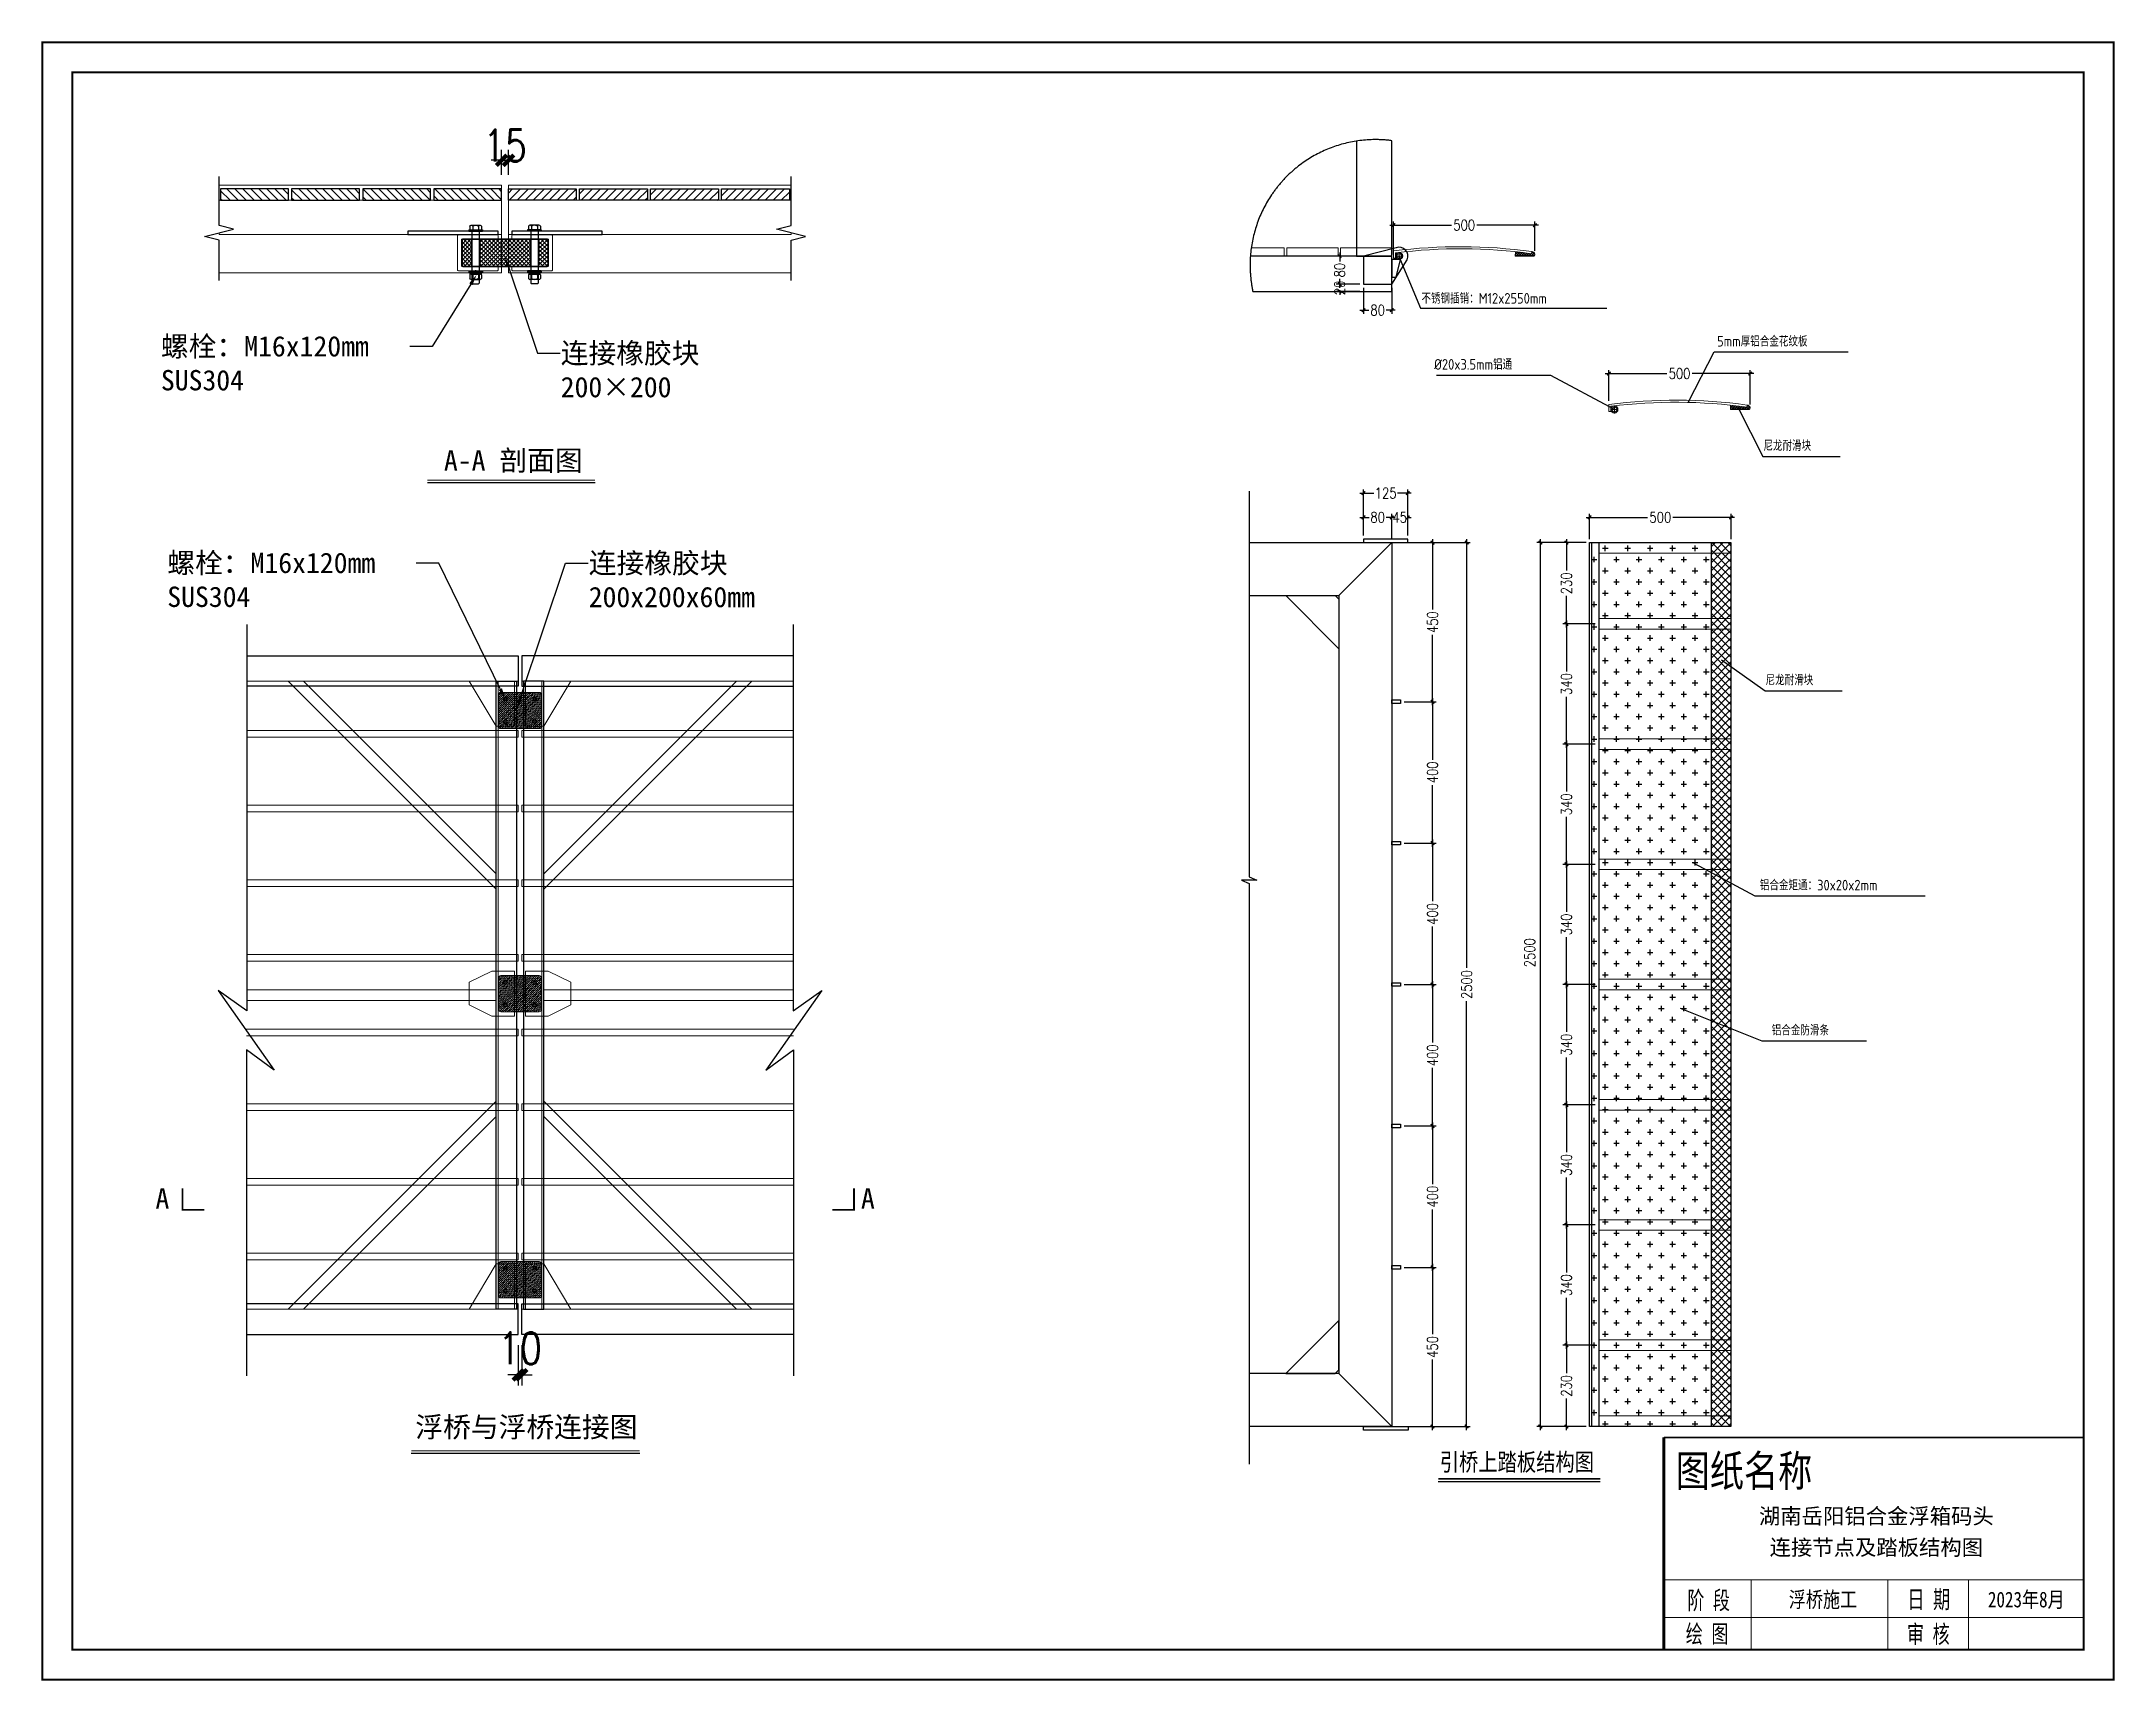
# Model space of a CAD drawing. Extents: x 8238 to 123366, y -35216 to 128109.
# Drawn here: x 18113 to 23977, y -1807 to 2829 of the extents above; entities that cross this region are included whole.
import ezdxf
from ezdxf import colors
from ezdxf.entities.mleader import LeaderData, LeaderLine
from ezdxf.enums import TextEntityAlignment as Align
from ezdxf.math import Vec2, Vec3

# ---------------------------------------------------------------- set-up
doc = ezdxf.new("R2010")
doc.units = 0
doc.header["$LTSCALE"] = 1000
doc.header["$MEASUREMENT"] = 0
for name, pattern in [('CENTER', [2, 1.25, -0.25, 0.25, -0.25]), ('DASH', [0.35, 0.25, -0.1]), ('DASHED', [0.75, 0.5, -0.25]), ('HIDDEN', [0.375, 0.25, -0.125]), ('PHANTOM2', [1.25, 0.625, -0.125, 0.125, -0.125, 0.125, -0.125])]:
    doc.linetypes.add(name, pattern=pattern)
doc.layers.add('1', color=7, linetype='Continuous', true_color=0xffffff)
for name, color, linetype in [('100x100铝方通', 3, 'Continuous'), ('hjh文字', 7, 'Continuous'), ('hjh螺丝', 7, 'Continuous'), ('hjh连接橡胶块', 150, 'Continuous'), ('HR-Aluminous', 4, 'Continuous'), ('HR-Break', 1, 'PHANTOM2'), ('HR-dimension', 9, 'Continuous'), ('HR-hatch', 8, 'Continuous'), ('HR-Index symbol', 35, 'Continuous'), ('HR-Zhuliang', 3, 'Continuous'), ('SGIDI_TK_TEXT', 3, 'Continuous'), ('标注', 9, 'Continuous'), ('连接端梁', 130, 'Continuous'), ('铝条', 31, 'Continuous'), ('铝通', 4, 'Continuous'), ('铺板', 42, 'Continuous')]:
    doc.layers.add(name, color=color, linetype=linetype)
for name, color, linetype, lineweight in [('YLW-Background', 45, 'Continuous', 5), ('加强板', 140, 'Continuous', 18), ('图框', 7, 'Continuous', 13), ('橡胶块', 30, 'Continuous', 9), ('虚线', 8, 'Continuous', 0), ('铝型材', 7, 'Continuous', 13), ('铝斜撑', 241, 'Continuous', 9), ('铝龙骨', 7, 'Continuous', 9)]:
    doc.layers.add(name, color=color, linetype=linetype, lineweight=lineweight)
doc.styles.add('Arial', font='')
doc.styles.add('HZTXT', font='txtw.shx', dxfattribs={"width": 0.8, "bigfont": 'hztxtw.shx'})
doc.styles.add('SGIDI-0', font='simhei.ttf', dxfattribs={"width": 0.8})
doc.styles.get("Standard").update_dxf_attribs({"font": 'gbenor.shx', "bigfont": 'gbcbig.shx'})
doc.styles.add('仿宋', font='simfang.ttf', dxfattribs={"width": 0.7})
doc.styles.add('工程字体', font='', dxfattribs={"width": 0.8})
doc.styles.get('Arial').set_extended_font_data('STXihei')
doc.styles.get('工程字体').set_extended_font_data('SimSun')
doc.dimstyles.new('DIM-30', dxfattribs={"dimscale": 30, "dimtxt": 3, "dimasz": 1, "dimexe": 1, "dimexo": 1, "dimgap": 1, "dimtad": 1, "dimdec": 1, "dimdsep": 46, "dimtxsty": 'HZTXT', "dimblk": 'ARCHTICK', "dimcen": 0, "dimdle": 1, "dimclrd": 8, "dimclre": 8, "dimclrt": 2, "dimadec": 1, "dimazin": 0, "dimtfac": 1, "dimtdec": 1, "dimtix": 1, "dimtmove": 2, "dimatfit": 3, "dimldrblk": 'ARCHTICK', "dimfxl": 15, "dimtolj": 1, "dimtzin": 0, "dimarcsym": 1})
doc.dimstyles.new('HR-A3-DIM-10', dxfattribs={"dimscale": 10, "dimtxt": 3, "dimasz": 1, "dimexe": 1, "dimexo": 1, "dimgap": 0.5, "dimtad": 0, "dimdec": 1, "dimrnd": 0.0005, "dimzin": 9, "dimdsep": 46, "dimtxsty": 'HZTXT', "dimblk": 'ARCHTICK', "dimcen": 0, "dimdle": 1, "dimclrd": 9, "dimclre": 9, "dimclrt": 2, "dimazin": 2, "dimtfac": 1, "dimtdec": 1, "dimtix": 1, "dimtofl": 0, "dimtmove": 2, "dimatfit": 3, "dimldrblk": 'ARCHTICK', "dimfxl": 1, "dimarcsym": 2})
doc.dimstyles.new('HR-BI-DIM5', dxfattribs={"dimscale": 6, "dimtxt": 5, "dimasz": 1, "dimexe": 1, "dimexo": 1.5, "dimgap": 2, "dimtad": 1, "dimdec": 1, "dimdsep": 46, "dimtxsty": 'HZTXT', "dimcen": 0, "dimdle": 1, "dimclrd": 256, "dimclre": 256, "dimclrt": 2, "dimadec": 1, "dimazin": 0, "dimtfac": 1, "dimtdec": 1, "dimtix": 1, "dimtmove": 2, "dimatfit": 3, "dimfxl": 1, "dimtfill": 1, "dimtolj": 1, "dimtzin": 0, "dimarcsym": 1})
pattern_1 = [(135, (-150147.14, -546133.318), (-17.6776695, -17.6776695), [])]

msp = doc.modelspace()

# ---------------------------------------------------------------- texts
at = {"style": 'Arial'}
for p in [(18435.07, -443.81), (20430.66, -443.81)]:
    msp.add_text('A', height=57.6, dxfattribs=at).set_placement(p, align=Align.MIDDLE_LEFT)
at = {"char_height": 57.6, "attachment_point": 5, "line_spacing_factor": 2, "style": 'Arial'}
for s, insert in [('A-A {\\fSimSun|b0|i0|c134|p2;剖面图}', (19447.28, 1640.35, 0)), ('浮桥与浮桥连接图', (19484.3, -1093.65, 0))]:
    msp.add_mtext(s, dxfattribs=dict(at, insert=insert))
at = {"layer": 'hjh文字'}
for s, p in [('不锈钢插销：M12x2550mm', (22016, 2087.02)), ('5mm厚铝合金花纹板', (22852.45, 1965.66)), ('%%C20x3.5mm铝通', (22051.92, 1900.28, 0)), ('尼龙耐滑块', (22983.44, 1670.53)), ('尼龙耐滑块', (22989.47, 1007.63)), ('铝合金矩通：30x20x2mm', (22973.35, 427.4)), ('铝合金防滑条', (23007, 17.07))]:
    msp.add_text(s, height=30, dxfattribs=at).set_placement(p)
at = {"layer": 'SGIDI_TK_TEXT', "color": 0, "style": '工程字体', "width": 0.8}
msp.add_text('图纸名称', height=88.542, dxfattribs=at).set_placement((22928.38, -1214.18), align=Align.MIDDLE_CENTER)
at = {"layer": 'SGIDI_TK_TEXT', "color": 7, "style": '仿宋', "width": 0.7}
for s, p in [('阶 段', (22828.28, -1580.31)), ('日 期', (23450.95, -1577.83)), ('绘 图', (22824.17, -1675.5)), ('审 核', (23449.81, -1676.05))]:
    msp.add_text(s, height=50.688, dxfattribs=at).set_placement(p, align=Align.MIDDLE_CENTER)
at = {"layer": 'SGIDI_TK_TEXT', "color": 7, "style": 'SGIDI-0'}
for tag, p in [('湖南岳阳铝合金浮箱码头', (23302.87, -1342.27)), ('连接节点及踏板结构图', (23302.87, -1430.76))]:
    msp.add_attdef(tag, text='', height=44.27, dxfattribs=at).set_placement(p, align=Align.MIDDLE_CENTER)
at = {"layer": 'SGIDI_TK_TEXT', "color": 7, "style": 'SGIDI-0', "width": 0.8}
for tag, p in [('浮桥施工', (23151.76, -1578.21)), ('2023年8月', (23726.97, -1578.21))]:
    msp.add_attdef(tag, text='建设单位', height=44.271, dxfattribs=at).set_placement(p, align=Align.MIDDLE_CENTER)

# ---------------------------------------------------------------- blocks, each defined once
blk = doc.blocks.new('A$C148601bc')
at = {"layer": 'HR-dimension'}
blk.add_lwpolyline([(-5.8, -50), (6.7, 0), (-18.3, 0), (-18.3, -50)], close=True, dxfattribs=at)
blk = doc.blocks.new('_ArchTick')
at = {"color": 0, "linetype": 'ByBlock', "const_width": 0.4}
blk.add_lwpolyline([(-0.5, -0.5), (0.5, 0.5)], dxfattribs=at)
blk = doc.blocks.new('*D564')
at = {"layer": 'Defpoints', "color": 0, "ltscale": 1.5, "transparency": 16777216}
for p in [(21852.2, 2141.7), (21932.2, 2141.7), (21932.2, 2068.6)]:
    blk.add_point(p, dxfattribs=at)
at = {"layer": 'HR-dimension', "color": 9, "lineweight": -2, "ltscale": 1.5, "transparency": 16777216}
for p, q in [((21852.2, 2131.7), (21852.2, 2058.6)), ((21932.2, 2131.7), (21932.2, 2058.6)), ((21842.2, 2068.6), (21867.7, 2068.6)), ((21942.2, 2068.6), (21916.6, 2068.6))]:
    blk.add_line(p, q, dxfattribs=at)
at = {"layer": 'HR-dimension', "color": 9, "lineweight": -2, "ltscale": 1.5, "transparency": 16777216, "xscale": 10, "yscale": 10, "zscale": 10, "rotation": 180}
blk.add_blockref('_ArchTick', (21852.2, 2068.6), dxfattribs=at)
at = {"layer": 'HR-dimension', "color": 9, "lineweight": -2, "ltscale": 1.5, "transparency": 16777216, "xscale": 10, "yscale": 10, "zscale": 10}
blk.add_blockref('_ArchTick', (21932.2, 2068.6), dxfattribs=at)
at = {"layer": 'HR-dimension', "color": 2, "ltscale": 1.5, "transparency": 16777216, "insert": (21892.2, 2068.6), "char_height": 30, "attachment_point": 5, "style": 'HZTXT'}
blk.add_mtext('80', dxfattribs=at)
blk = doc.blocks.new('*D518')
at = {"layer": 'Defpoints', "color": 0, "ltscale": 1.5, "transparency": 16777216}
for p in [(21784.8, 2141.7), (21852.2, 2141.7), (21852.2, 2121.7)]:
    blk.add_point(p, dxfattribs=at)
at = {"layer": 'HR-dimension', "color": 9, "lineweight": -2, "ltscale": 1.5, "transparency": 16777216}
for p, q in [((21842.2, 2141.7), (21774.8, 2141.7)), ((21842.2, 2121.7), (21774.8, 2121.7)), ((21784.8, 2141.7), (21784.8, 2151.7)), ((21784.8, 2121.7), (21784.8, 2111.7))]:
    blk.add_line(p, q, dxfattribs=at)
at = {"layer": 'HR-dimension', "color": 9, "lineweight": -2, "ltscale": 1.5, "transparency": 16777216, "xscale": 10, "yscale": 10, "zscale": 10}
for p, rotation in [((21784.8, 2141.7), 270), ((21784.8, 2121.7), 90)]:
    blk.add_blockref('_ArchTick', p, dxfattribs=dict(at, rotation=rotation))
at = {"layer": 'HR-dimension', "color": 2, "ltscale": 1.5, "transparency": 16777216, "insert": (21784.8, 2131.7), "char_height": 30, "attachment_point": 5, "rotation": 90, "style": 'HZTXT'}
blk.add_mtext('20', dxfattribs=at)
blk = doc.blocks.new('*D565')
at = {"layer": 'Defpoints', "color": 0, "ltscale": 1.5, "transparency": 16777216}
for p in [(21784.8, 2221.7), (21852.2, 2221.7), (21852.2, 2141.7)]:
    blk.add_point(p, dxfattribs=at)
at = {"layer": 'HR-dimension', "color": 9, "lineweight": -2, "ltscale": 1.5, "transparency": 16777216}
for p, q in [((21784.8, 2231.7), (21784.8, 2206.1)), ((21842.2, 2221.7), (21774.8, 2221.7)), ((21842.2, 2141.7), (21774.8, 2141.7)), ((21784.8, 2131.7), (21784.8, 2157.3))]:
    blk.add_line(p, q, dxfattribs=at)
at = {"layer": 'HR-dimension', "color": 9, "lineweight": -2, "ltscale": 1.5, "transparency": 16777216, "xscale": 10, "yscale": 10, "zscale": 10}
for p, rotation in [((21784.8, 2221.7), 90), ((21784.8, 2141.7), 270)]:
    blk.add_blockref('_ArchTick', p, dxfattribs=dict(at, rotation=rotation))
at = {"layer": 'HR-dimension', "color": 2, "ltscale": 1.5, "transparency": 16777216, "insert": (21784.8, 2181.7), "char_height": 30, "attachment_point": 5, "rotation": 90, "style": 'HZTXT'}
blk.add_mtext('80', dxfattribs=at)
blk = doc.blocks.new('A$C46522D11')
for p, q in [((0, 17.1), (8.2, 25.2)), ((2.9, 12.7), (0.5, 15.1)), ((10.4, 12.2), (1.4, 21.3)), ((2.8, 12.8), (9.5, 19.5)), ((5, 12.2), (55.3, 12.2)), ((9.4, 20.3), (5.3, 24.5)), ((9.6, 19.3), (8.9, 25.2)), ((9.3, 12.2), (17.2, 20.1)), ((9.6, 19.3), (55.3, 24.4)), ((17.5, 12.2), (10.4, 19.4)), ((16.4, 12.2), (25.2, 21)), ((24.6, 12.2), (16.7, 20.1)), ((31.6, 12.2), (23.1, 20.8)), ((23.5, 12.2), (33.2, 21.9)), ((38.7, 12.2), (29.5, 21.5)), ((30.5, 12.2), (41.1, 22.8)), ((45.8, 12.2), (35.8, 22.2)), ((37.6, 12.2), (49.1, 23.7)), ((52.9, 12.2), (42.2, 22.9)), ((44.7, 12.2), (55.3, 22.8)), ((55.3, 16.9), (48.5, 23.6)), ((51.8, 12.2), (55.3, 15.7)), ((55.3, 24), (54.9, 24.4)), ((55.3, 12.2), (55.3, 24.4))]:
    blk.add_line(p, q)
at = {"color": 1, "linetype": 'CENTER', "ltscale": 10.16}
for p, q in [((372.9, 11), (394.9, 11)), ((383.9, 0), (383.9, 22))]:
    blk.add_line(p, q, dxfattribs=at)
blk.add_lwpolyline([(399.9, 5.2), (399.9, 25.2, 0.066496), (8.9, 25.2), (9.6, 19.3, -0.065854), (393.9, 19.9), (393.9, 5.2)], format="xyb", close=True)
for radius in [10, 7]:
    blk.add_circle((383.9, 11), radius)
for centre, radius, start, end in [((5, 17.2), 5, 165.52249, 270), ((8.9, 16.2), 9, 90, 165.52249)]:
    blk.add_arc(centre, radius, start, end)
blk = doc.blocks.new('A$C848c3b45')
at = {"layer": '图框', "lineweight": 0, "xscale": -1, "rotation": 359.6607206610116}
blk.add_blockref('A$C46522D11', (383.8, -13.3), dxfattribs=at)
blk = doc.blocks.new('*D566')
at = {"layer": 'Defpoints', "color": 0, "ltscale": 1.5, "transparency": 16777216}
for p in [(21977.2, 1551.3), (21852.2, 1421.1), (21977.2, 1421.1)]:
    blk.add_point(p, dxfattribs=at)
at = {"layer": 'HR-dimension', "color": 9, "lineweight": -2, "ltscale": 1.5, "transparency": 16777216}
for p, q in [((21842.2, 1551.3), (21881.1, 1551.3)), ((21852.2, 1431.1), (21852.2, 1561.3)), ((21987.2, 1551.3), (21948.3, 1551.3)), ((21977.2, 1431.1), (21977.2, 1561.3))]:
    blk.add_line(p, q, dxfattribs=at)
at = {"layer": 'HR-dimension', "color": 9, "lineweight": -2, "ltscale": 1.5, "transparency": 16777216, "xscale": 10, "yscale": 10, "zscale": 10, "rotation": 180}
blk.add_blockref('_ArchTick', (21852.2, 1551.3), dxfattribs=at)
at = {"layer": 'HR-dimension', "color": 9, "lineweight": -2, "ltscale": 1.5, "transparency": 16777216, "xscale": 10, "yscale": 10, "zscale": 10}
blk.add_blockref('_ArchTick', (21977.2, 1551.3), dxfattribs=at)
at = {"layer": 'HR-dimension', "color": 2, "ltscale": 1.5, "transparency": 16777216, "insert": (21914.7, 1551.3), "char_height": 30, "attachment_point": 5, "style": 'HZTXT'}
blk.add_mtext('125', dxfattribs=at)
blk = doc.blocks.new('*D567')
at = {"layer": 'Defpoints', "color": 0, "ltscale": 1.5, "transparency": 16777216}
for p in [(21932.2, 1482.6), (21852.2, 1421.1), (21932.2, 1411.1)]:
    blk.add_point(p, dxfattribs=at)
at = {"layer": 'HR-dimension', "color": 9, "lineweight": -2, "ltscale": 1.5, "transparency": 16777216}
for p, q in [((21842.2, 1482.6), (21867.8, 1482.6)), ((21852.2, 1431.1), (21852.2, 1492.6)), ((21942.2, 1482.6), (21916.6, 1482.6)), ((21932.2, 1421.1), (21932.2, 1492.6))]:
    blk.add_line(p, q, dxfattribs=at)
at = {"layer": 'HR-dimension', "color": 9, "lineweight": -2, "ltscale": 1.5, "transparency": 16777216, "xscale": 10, "yscale": 10, "zscale": 10, "rotation": 180}
blk.add_blockref('_ArchTick', (21852.2, 1482.6), dxfattribs=at)
at = {"layer": 'HR-dimension', "color": 9, "lineweight": -2, "ltscale": 1.5, "transparency": 16777216, "xscale": 10, "yscale": 10, "zscale": 10}
blk.add_blockref('_ArchTick', (21932.2, 1482.6), dxfattribs=at)
at = {"layer": 'HR-dimension', "color": 2, "ltscale": 1.5, "transparency": 16777216, "insert": (21892.2, 1482.6), "char_height": 30, "attachment_point": 5, "style": 'HZTXT'}
blk.add_mtext('80', dxfattribs=at)
blk = doc.blocks.new('*D568')
at = {"layer": 'Defpoints', "color": 0, "ltscale": 1.5, "transparency": 16777216}
for p in [(21977.2, 1482.6), (21932.2, 1411.1), (21977.2, 1421.1)]:
    blk.add_point(p, dxfattribs=at)
at = {"layer": 'HR-dimension', "color": 9, "lineweight": -2, "ltscale": 1.5, "transparency": 16777216}
for p, q in [((21932.2, 1482.6), (21922.2, 1482.6)), ((21932.2, 1421.1), (21932.2, 1492.6)), ((21977.2, 1431.1), (21977.2, 1492.6)), ((21977.2, 1482.6), (21987.2, 1482.6))]:
    blk.add_line(p, q, dxfattribs=at)
at = {"layer": 'HR-dimension', "color": 9, "lineweight": -2, "ltscale": 1.5, "transparency": 16777216, "xscale": 10, "yscale": 10, "zscale": 10}
blk.add_blockref('_ArchTick', (21932.2, 1482.6), dxfattribs=at)
at = {"layer": 'HR-dimension', "color": 9, "lineweight": -2, "ltscale": 1.5, "transparency": 16777216, "xscale": 10, "yscale": 10, "zscale": 10, "rotation": 180}
blk.add_blockref('_ArchTick', (21977.2, 1482.6), dxfattribs=at)
at = {"layer": 'HR-dimension', "color": 2, "ltscale": 1.5, "transparency": 16777216, "insert": (21954.7, 1482.6), "char_height": 30, "attachment_point": 5, "style": 'HZTXT'}
blk.add_mtext('45', dxfattribs=at)
blk = doc.blocks.new('*D569')
at = {"layer": 'Defpoints', "color": 0, "ltscale": 1.5, "transparency": 16777216}
for p in [(21932.2, 1411.1), (21957.2, 961.1), (22047.5, 961.1)]:
    blk.add_point(p, dxfattribs=at)
at = {"layer": 'HR-dimension', "color": 9, "lineweight": -2, "ltscale": 1.5, "transparency": 16777216}
for p, q in [((21942.2, 1411.1), (22057.5, 1411.1)), ((22047.5, 1421.1), (22047.5, 1222)), ((22047.5, 951.1), (22047.5, 1150.3)), ((21967.2, 961.1), (22057.5, 961.1))]:
    blk.add_line(p, q, dxfattribs=at)
at = {"layer": 'HR-dimension', "color": 9, "lineweight": -2, "ltscale": 1.5, "transparency": 16777216, "xscale": 10, "yscale": 10, "zscale": 10}
for p, rotation in [((22047.5, 1411.1), 90), ((22047.5, 961.1), 270)]:
    blk.add_blockref('_ArchTick', p, dxfattribs=dict(at, rotation=rotation))
at = {"layer": 'HR-dimension', "color": 2, "ltscale": 1.5, "transparency": 16777216, "insert": (22047.5, 1186.1), "char_height": 30, "attachment_point": 5, "rotation": 90, "style": 'HZTXT'}
blk.add_mtext('450', dxfattribs=at)
blk = doc.blocks.new('*D570')
at = {"layer": 'Defpoints', "color": 0, "ltscale": 1.5, "transparency": 16777216}
for p in [(21957.2, 961.1), (21957.2, 561.1), (22047.4, 561.1)]:
    blk.add_point(p, dxfattribs=at)
at = {"layer": 'HR-dimension', "color": 9, "lineweight": -2, "ltscale": 1.5, "transparency": 16777216}
for p, q in [((21967.2, 961.1), (22057.4, 961.1)), ((22047.4, 971.1), (22047.4, 797)), ((22047.4, 551.1), (22047.4, 725.3)), ((21967.2, 561.1), (22057.4, 561.1))]:
    blk.add_line(p, q, dxfattribs=at)
at = {"layer": 'HR-dimension', "color": 9, "lineweight": -2, "ltscale": 1.5, "transparency": 16777216, "xscale": 10, "yscale": 10, "zscale": 10}
for p, rotation in [((22047.4, 961.1), 90), ((22047.4, 561.1), 270)]:
    blk.add_blockref('_ArchTick', p, dxfattribs=dict(at, rotation=rotation))
at = {"layer": 'HR-dimension', "color": 2, "ltscale": 1.5, "transparency": 16777216, "insert": (22047.4, 761.1), "char_height": 30, "attachment_point": 5, "rotation": 90, "style": 'HZTXT'}
blk.add_mtext('400', dxfattribs=at)
blk = doc.blocks.new('*D571')
at = {"layer": 'Defpoints', "color": 0, "ltscale": 1.5, "transparency": 16777216}
for p in [(21957.2, 561.1), (21957.2, 161.1), (22047.4, 161.1)]:
    blk.add_point(p, dxfattribs=at)
at = {"layer": 'HR-dimension', "color": 9, "lineweight": -2, "ltscale": 1.5, "transparency": 16777216}
for p, q in [((21967.2, 561.1), (22057.4, 561.1)), ((22047.4, 571.1), (22047.4, 397)), ((22047.4, 151.1), (22047.4, 325.3)), ((21967.2, 161.1), (22057.4, 161.1))]:
    blk.add_line(p, q, dxfattribs=at)
at = {"layer": 'HR-dimension', "color": 9, "lineweight": -2, "ltscale": 1.5, "transparency": 16777216, "xscale": 10, "yscale": 10, "zscale": 10}
for p, rotation in [((22047.4, 561.1), 90), ((22047.4, 161.1), 270)]:
    blk.add_blockref('_ArchTick', p, dxfattribs=dict(at, rotation=rotation))
at = {"layer": 'HR-dimension', "color": 2, "ltscale": 1.5, "transparency": 16777216, "insert": (22047.4, 361.1), "char_height": 30, "attachment_point": 5, "rotation": 90, "style": 'HZTXT'}
blk.add_mtext('400', dxfattribs=at)
blk = doc.blocks.new('*D572')
at = {"layer": 'Defpoints', "color": 0, "ltscale": 1.5, "transparency": 16777216}
for p in [(21957.2, 161.1), (21957.2, -238.9), (22047.5, -238.9)]:
    blk.add_point(p, dxfattribs=at)
at = {"layer": 'HR-dimension', "color": 9, "lineweight": -2, "ltscale": 1.5, "transparency": 16777216}
for p, q in [((21967.2, 161.1), (22057.5, 161.1)), ((22047.5, 171.1), (22047.5, -3)), ((22047.5, -248.9), (22047.5, -74.7)), ((21967.2, -238.9), (22057.5, -238.9))]:
    blk.add_line(p, q, dxfattribs=at)
at = {"layer": 'HR-dimension', "color": 9, "lineweight": -2, "ltscale": 1.5, "transparency": 16777216, "xscale": 10, "yscale": 10, "zscale": 10}
for p, rotation in [((22047.5, 161.1), 90), ((22047.5, -238.9), 270)]:
    blk.add_blockref('_ArchTick', p, dxfattribs=dict(at, rotation=rotation))
at = {"layer": 'HR-dimension', "color": 2, "ltscale": 1.5, "transparency": 16777216, "insert": (22047.5, -38.9), "char_height": 30, "attachment_point": 5, "rotation": 90, "style": 'HZTXT'}
blk.add_mtext('400', dxfattribs=at)
blk = doc.blocks.new('*D573')
at = {"layer": 'Defpoints', "color": 0, "ltscale": 1.5, "transparency": 16777216}
for p in [(21957.2, -238.9), (21957.2, -638.9), (22047.3, -638.9)]:
    blk.add_point(p, dxfattribs=at)
at = {"layer": 'HR-dimension', "color": 9, "lineweight": -2, "ltscale": 1.5, "transparency": 16777216}
for p, q in [((22047.3, -228.9), (22047.3, -403)), ((21967.2, -238.9), (22057.3, -238.9)), ((22047.3, -648.9), (22047.3, -474.7)), ((21967.2, -638.9), (22057.3, -638.9))]:
    blk.add_line(p, q, dxfattribs=at)
at = {"layer": 'HR-dimension', "color": 9, "lineweight": -2, "ltscale": 1.5, "transparency": 16777216, "xscale": 10, "yscale": 10, "zscale": 10}
for p, rotation in [((22047.3, -238.9), 90), ((22047.3, -638.9), 270)]:
    blk.add_blockref('_ArchTick', p, dxfattribs=dict(at, rotation=rotation))
at = {"layer": 'HR-dimension', "color": 2, "ltscale": 1.5, "transparency": 16777216, "insert": (22047.3, -438.9), "char_height": 30, "attachment_point": 5, "rotation": 90, "style": 'HZTXT'}
blk.add_mtext('400', dxfattribs=at)
blk = doc.blocks.new('*D574')
at = {"layer": 'Defpoints', "color": 0, "ltscale": 1.5, "transparency": 16777216}
for p in [(21932.2, 1411.1), (21932.2, -1088.8), (22143.9, -1088.8)]:
    blk.add_point(p, dxfattribs=at)
at = {"layer": 'HR-dimension', "color": 9, "lineweight": -2, "ltscale": 1.5, "transparency": 16777216}
for p, q in [((21942.2, 1411.1), (22153.9, 1411.1)), ((22143.9, 1421.1), (22143.9, 208.4)), ((22143.9, -1098.8), (22143.9, 113.9)), ((21942.2, -1088.8), (22153.9, -1088.8))]:
    blk.add_line(p, q, dxfattribs=at)
at = {"layer": 'HR-dimension', "color": 9, "lineweight": -2, "ltscale": 1.5, "transparency": 16777216, "xscale": 10, "yscale": 10, "zscale": 10}
for p, rotation in [((22143.9, 1411.1), 90), ((22143.9, -1088.8), 270)]:
    blk.add_blockref('_ArchTick', p, dxfattribs=dict(at, rotation=rotation))
at = {"layer": 'HR-dimension', "color": 2, "ltscale": 1.5, "transparency": 16777216, "insert": (22143.9, 161.2), "char_height": 30, "attachment_point": 5, "rotation": 90, "style": 'HZTXT'}
blk.add_mtext('2500', dxfattribs=at)
blk = doc.blocks.new('*D519')
at = {"layer": 'Defpoints', "color": 0, "ltscale": 1.5, "transparency": 16777216}
for p in [(22337, 2309.1), (21937, 2216), (22337, 2226.1)]:
    blk.add_point(p, dxfattribs=at)
at = {"layer": 'HR-dimension', "color": 9, "lineweight": -2, "ltscale": 1.5, "transparency": 16777216}
for p, q in [((21927, 2309.1), (22101.2, 2309.1)), ((21937, 2226), (21937, 2319.1)), ((22347, 2309.1), (22172.9, 2309.1)), ((22337, 2236.1), (22337, 2319.1))]:
    blk.add_line(p, q, dxfattribs=at)
at = {"layer": 'HR-dimension', "color": 9, "lineweight": -2, "ltscale": 1.5, "transparency": 16777216, "xscale": 10, "yscale": 10, "zscale": 10, "rotation": 180}
blk.add_blockref('_ArchTick', (21937, 2309.1), dxfattribs=at)
at = {"layer": 'HR-dimension', "color": 9, "lineweight": -2, "ltscale": 1.5, "transparency": 16777216, "xscale": 10, "yscale": 10, "zscale": 10}
blk.add_blockref('_ArchTick', (22337, 2309.1), dxfattribs=at)
at = {"layer": 'HR-dimension', "color": 2, "ltscale": 1.5, "transparency": 16777216, "insert": (22137, 2309.1), "char_height": 30, "attachment_point": 5, "style": 'HZTXT'}
blk.add_mtext('{\\Ftxtw,hztxtw|c134;500}', dxfattribs=at)
blk = doc.blocks.new('*D520')
at = {"layer": 'Defpoints', "color": 0, "ltscale": 1.5, "transparency": 16777216}
for p in [(22946.1, 1889.3), (22546.1, 1802), (22946.1, 1792.1)]:
    blk.add_point(p, dxfattribs=at)
at = {"layer": 'HR-dimension', "color": 9, "lineweight": -2, "ltscale": 1.5, "transparency": 16777216}
for p, q in [((22536.1, 1889.3), (22710.2, 1889.3)), ((22546.1, 1812), (22546.1, 1899.3)), ((22956.1, 1889.3), (22781.9, 1889.3)), ((22946.1, 1802.1), (22946.1, 1899.3))]:
    blk.add_line(p, q, dxfattribs=at)
at = {"layer": 'HR-dimension', "color": 9, "lineweight": -2, "ltscale": 1.5, "transparency": 16777216, "xscale": 10, "yscale": 10, "zscale": 10, "rotation": 180}
blk.add_blockref('_ArchTick', (22546.1, 1889.3), dxfattribs=at)
at = {"layer": 'HR-dimension', "color": 9, "lineweight": -2, "ltscale": 1.5, "transparency": 16777216, "xscale": 10, "yscale": 10, "zscale": 10}
blk.add_blockref('_ArchTick', (22946.1, 1889.3), dxfattribs=at)
at = {"layer": 'HR-dimension', "color": 2, "ltscale": 1.5, "transparency": 16777216, "insert": (22746.1, 1889.3), "char_height": 30, "attachment_point": 5, "style": 'HZTXT'}
blk.add_mtext('{\\Ftxtw,hztxtw|c134;500}', dxfattribs=at)
blk = doc.blocks.new('*D575')
at = {"layer": 'Defpoints', "color": 0, "ltscale": 1.5, "transparency": 16777216}
for p in [(22491.7, 1411.1), (22426, 1181.1), (22517.7, 1181.1)]:
    blk.add_point(p, dxfattribs=at)
at = {"layer": 'HR-dimension', "color": 9, "lineweight": -2, "ltscale": 1.5, "transparency": 16777216}
for p, q in [((22481.7, 1411.1), (22416, 1411.1)), ((22426, 1421.1), (22426, 1332)), ((22426, 1171.1), (22426, 1260.3)), ((22507.7, 1181.1), (22416, 1181.1))]:
    blk.add_line(p, q, dxfattribs=at)
at = {"layer": 'HR-dimension', "color": 9, "lineweight": -2, "ltscale": 1.5, "transparency": 16777216, "xscale": 10, "yscale": 10, "zscale": 10}
for p, rotation in [((22426, 1411.1), 90), ((22426, 1181.1), 270)]:
    blk.add_blockref('_ArchTick', p, dxfattribs=dict(at, rotation=rotation))
at = {"layer": 'HR-dimension', "color": 2, "ltscale": 1.5, "transparency": 16777216, "insert": (22426, 1296.1), "char_height": 30, "attachment_point": 5, "rotation": 90, "style": 'HZTXT'}
blk.add_mtext('230', dxfattribs=at)
blk = doc.blocks.new('*D576')
at = {"layer": 'Defpoints', "color": 0, "ltscale": 1.5, "transparency": 16777216}
for p in [(22517.7, 1181.1), (22426, 841.1), (22517.7, 841.1)]:
    blk.add_point(p, dxfattribs=at)
at = {"layer": 'HR-dimension', "color": 9, "lineweight": -2, "ltscale": 1.5, "transparency": 16777216}
for p, q in [((22507.7, 1181.1), (22416, 1181.1)), ((22426, 1191.1), (22426, 1047)), ((22426, 831.1), (22426, 975.3)), ((22507.7, 841.1), (22416, 841.1))]:
    blk.add_line(p, q, dxfattribs=at)
at = {"layer": 'HR-dimension', "color": 9, "lineweight": -2, "ltscale": 1.5, "transparency": 16777216, "xscale": 10, "yscale": 10, "zscale": 10}
for p, rotation in [((22426, 1181.1), 90), ((22426, 841.1), 270)]:
    blk.add_blockref('_ArchTick', p, dxfattribs=dict(at, rotation=rotation))
at = {"layer": 'HR-dimension', "color": 2, "ltscale": 1.5, "transparency": 16777216, "insert": (22426, 1011.1), "char_height": 30, "attachment_point": 5, "rotation": 90, "style": 'HZTXT'}
blk.add_mtext('340', dxfattribs=at)
blk = doc.blocks.new('*D577')
at = {"layer": 'Defpoints', "color": 0, "ltscale": 1.5, "transparency": 16777216}
for p in [(22517.7, 841.1), (22426, 501.1), (22517.7, 501.1)]:
    blk.add_point(p, dxfattribs=at)
at = {"layer": 'HR-dimension', "color": 9, "lineweight": -2, "ltscale": 1.5, "transparency": 16777216}
for p, q in [((22507.7, 841.1), (22416, 841.1)), ((22426, 851.1), (22426, 707)), ((22426, 491.1), (22426, 635.3)), ((22507.7, 501.1), (22416, 501.1))]:
    blk.add_line(p, q, dxfattribs=at)
at = {"layer": 'HR-dimension', "color": 9, "lineweight": -2, "ltscale": 1.5, "transparency": 16777216, "xscale": 10, "yscale": 10, "zscale": 10}
for p, rotation in [((22426, 841.1), 90), ((22426, 501.1), 270)]:
    blk.add_blockref('_ArchTick', p, dxfattribs=dict(at, rotation=rotation))
at = {"layer": 'HR-dimension', "color": 2, "ltscale": 1.5, "transparency": 16777216, "insert": (22426, 671.1), "char_height": 30, "attachment_point": 5, "rotation": 90, "style": 'HZTXT'}
blk.add_mtext('340', dxfattribs=at)
blk = doc.blocks.new('*D578')
at = {"layer": 'Defpoints', "color": 0, "ltscale": 1.5, "transparency": 16777216}
for p in [(22517.7, 501.1), (22426, 161.1), (22517.7, 161.1)]:
    blk.add_point(p, dxfattribs=at)
at = {"layer": 'HR-dimension', "color": 9, "lineweight": -2, "ltscale": 1.5, "transparency": 16777216}
for p, q in [((22507.7, 501.1), (22416, 501.1)), ((22426, 511.1), (22426, 367)), ((22426, 151.1), (22426, 295.3)), ((22507.7, 161.1), (22416, 161.1))]:
    blk.add_line(p, q, dxfattribs=at)
at = {"layer": 'HR-dimension', "color": 9, "lineweight": -2, "ltscale": 1.5, "transparency": 16777216, "xscale": 10, "yscale": 10, "zscale": 10}
for p, rotation in [((22426, 501.1), 90), ((22426, 161.1), 270)]:
    blk.add_blockref('_ArchTick', p, dxfattribs=dict(at, rotation=rotation))
at = {"layer": 'HR-dimension', "color": 2, "ltscale": 1.5, "transparency": 16777216, "insert": (22426, 331.1), "char_height": 30, "attachment_point": 5, "rotation": 90, "style": 'HZTXT'}
blk.add_mtext('340', dxfattribs=at)
blk = doc.blocks.new('*D579')
at = {"layer": 'Defpoints', "color": 0, "ltscale": 1.5, "transparency": 16777216}
for p in [(22517.7, 161.1), (22426, -178.9), (22517.7, -178.9)]:
    blk.add_point(p, dxfattribs=at)
at = {"layer": 'HR-dimension', "color": 9, "lineweight": -2, "ltscale": 1.5, "transparency": 16777216}
for p, q in [((22507.7, 161.1), (22416, 161.1)), ((22426, 171.1), (22426, 27)), ((22426, -188.9), (22426, -44.7)), ((22507.7, -178.9), (22416, -178.9))]:
    blk.add_line(p, q, dxfattribs=at)
at = {"layer": 'HR-dimension', "color": 9, "lineweight": -2, "ltscale": 1.5, "transparency": 16777216, "xscale": 10, "yscale": 10, "zscale": 10}
for p, rotation in [((22426, 161.1), 90), ((22426, -178.9), 270)]:
    blk.add_blockref('_ArchTick', p, dxfattribs=dict(at, rotation=rotation))
at = {"layer": 'HR-dimension', "color": 2, "ltscale": 1.5, "transparency": 16777216, "insert": (22426, -8.9), "char_height": 30, "attachment_point": 5, "rotation": 90, "style": 'HZTXT'}
blk.add_mtext('340', dxfattribs=at)
blk = doc.blocks.new('*D580')
at = {"layer": 'Defpoints', "color": 0, "ltscale": 1.5, "transparency": 16777216}
for p in [(22517.7, -178.9), (22426, -518.9), (22517.7, -518.9)]:
    blk.add_point(p, dxfattribs=at)
at = {"layer": 'HR-dimension', "color": 9, "lineweight": -2, "ltscale": 1.5, "transparency": 16777216}
for p, q in [((22426, -168.9), (22426, -313)), ((22507.7, -178.9), (22416, -178.9)), ((22426, -528.9), (22426, -384.7)), ((22507.7, -518.9), (22416, -518.9))]:
    blk.add_line(p, q, dxfattribs=at)
at = {"layer": 'HR-dimension', "color": 9, "lineweight": -2, "ltscale": 1.5, "transparency": 16777216, "xscale": 10, "yscale": 10, "zscale": 10}
for p, rotation in [((22426, -178.9), 90), ((22426, -518.9), 270)]:
    blk.add_blockref('_ArchTick', p, dxfattribs=dict(at, rotation=rotation))
at = {"layer": 'HR-dimension', "color": 2, "ltscale": 1.5, "transparency": 16777216, "insert": (22426, -348.9), "char_height": 30, "attachment_point": 5, "rotation": 90, "style": 'HZTXT'}
blk.add_mtext('340', dxfattribs=at)
blk = doc.blocks.new('*D581')
at = {"layer": 'Defpoints', "color": 0, "ltscale": 1.5, "transparency": 16777216}
for p in [(22491.7, 1411.1), (22352.3, -1088.9), (22491.7, -1088.9)]:
    blk.add_point(p, dxfattribs=at)
at = {"layer": 'HR-dimension', "color": 9, "lineweight": -2, "ltscale": 1.5, "transparency": 16777216}
for p, q in [((22481.7, 1411.1), (22342.3, 1411.1)), ((22352.3, 1421.1), (22352.3, -1098.9)), ((22481.7, -1088.9), (22342.3, -1088.9))]:
    blk.add_line(p, q, dxfattribs=at)
at = {"layer": 'HR-dimension', "color": 9, "lineweight": -2, "ltscale": 1.5, "transparency": 16777216, "xscale": 10, "yscale": 10, "zscale": 10}
for p, rotation in [((22352.3, 1411.1), 90), ((22352.3, -1088.9), 270)]:
    blk.add_blockref('_ArchTick', p, dxfattribs=dict(at, rotation=rotation))
at = {"layer": 'HR-dimension', "color": 2, "ltscale": 1.5, "transparency": 16777216, "insert": (22322.3, 251.1), "char_height": 30, "attachment_point": 5, "rotation": 90, "style": 'HZTXT'}
blk.add_mtext('2500', dxfattribs=at)
blk = doc.blocks.new('*D582')
at = {"layer": 'Defpoints', "color": 0, "ltscale": 1.5, "transparency": 16777216}
for p in [(22891.7, 1482.6), (22491.7, 1411.1), (22891.7, 1411.1)]:
    blk.add_point(p, dxfattribs=at)
at = {"layer": 'HR-dimension', "color": 9, "lineweight": -2, "ltscale": 1.5, "transparency": 16777216}
for p, q in [((22481.7, 1482.6), (22655.8, 1482.6)), ((22491.7, 1421.1), (22491.7, 1492.6)), ((22901.7, 1482.6), (22727.5, 1482.6)), ((22891.7, 1421.1), (22891.7, 1492.6))]:
    blk.add_line(p, q, dxfattribs=at)
at = {"layer": 'HR-dimension', "color": 9, "lineweight": -2, "ltscale": 1.5, "transparency": 16777216, "xscale": 10, "yscale": 10, "zscale": 10, "rotation": 180}
blk.add_blockref('_ArchTick', (22491.7, 1482.6), dxfattribs=at)
at = {"layer": 'HR-dimension', "color": 9, "lineweight": -2, "ltscale": 1.5, "transparency": 16777216, "xscale": 10, "yscale": 10, "zscale": 10}
blk.add_blockref('_ArchTick', (22891.7, 1482.6), dxfattribs=at)
at = {"layer": 'HR-dimension', "color": 2, "ltscale": 1.5, "transparency": 16777216, "insert": (22691.7, 1482.6), "char_height": 30, "attachment_point": 5, "style": 'HZTXT'}
blk.add_mtext('{\\Ftxtw,hztxtw|c134;500}', dxfattribs=at)
blk = doc.blocks.new('*U253')
blk.add_line((0, 0), (45.84, 0))
at = {"const_width": 0.5}
blk.add_lwpolyline([(0, 0.75), (45.84, 0.75)], dxfattribs=at)
at = {"style": '工程字体', "width": 0.8}
blk.add_attdef('图名标注', (0.42, 3), '', height=5, dxfattribs=at)
blk = doc.blocks.new('*D583')
at = {"layer": 'Defpoints', "color": 0, "ltscale": 1.5, "transparency": 16777216}
for p in [(21957.2, -638.9), (21932.2, -1088.9), (22047.3, -1088.9)]:
    blk.add_point(p, dxfattribs=at)
at = {"layer": 'HR-dimension', "color": 9, "lineweight": -2, "ltscale": 1.5, "transparency": 16777216}
for p, q in [((21967.2, -638.9), (22057.3, -638.9)), ((22047.3, -628.9), (22047.3, -828)), ((22047.3, -1098.9), (22047.3, -899.7)), ((21942.2, -1088.9), (22057.3, -1088.9))]:
    blk.add_line(p, q, dxfattribs=at)
at = {"layer": 'HR-dimension', "color": 9, "lineweight": -2, "ltscale": 1.5, "transparency": 16777216, "xscale": 10, "yscale": 10, "zscale": 10}
for p, rotation in [((22047.3, -638.9), 90), ((22047.3, -1088.9), 270)]:
    blk.add_blockref('_ArchTick', p, dxfattribs=dict(at, rotation=rotation))
at = {"layer": 'HR-dimension', "color": 2, "ltscale": 1.5, "transparency": 16777216, "insert": (22047.3, -863.9), "char_height": 30, "attachment_point": 5, "rotation": 90, "style": 'HZTXT'}
blk.add_mtext('450', dxfattribs=at)
blk = doc.blocks.new('*D584')
at = {"layer": 'Defpoints', "color": 0, "ltscale": 1.5, "transparency": 16777216}
for p in [(22426, -858.9), (22517.7, -858.9), (22491.7, -1088.9)]:
    blk.add_point(p, dxfattribs=at)
at = {"layer": 'HR-dimension', "color": 9, "lineweight": -2, "ltscale": 1.5, "transparency": 16777216}
for p, q in [((22507.7, -858.9), (22416, -858.9)), ((22426, -848.9), (22426, -938)), ((22426, -1098.9), (22426, -1009.7)), ((22481.7, -1088.9), (22416, -1088.9))]:
    blk.add_line(p, q, dxfattribs=at)
at = {"layer": 'HR-dimension', "color": 9, "lineweight": -2, "ltscale": 1.5, "transparency": 16777216, "xscale": 10, "yscale": 10, "zscale": 10}
for p, rotation in [((22426, -858.9), 90), ((22426, -1088.9), 270)]:
    blk.add_blockref('_ArchTick', p, dxfattribs=dict(at, rotation=rotation))
at = {"layer": 'HR-dimension', "color": 2, "ltscale": 1.5, "transparency": 16777216, "insert": (22426, -973.9), "char_height": 30, "attachment_point": 5, "rotation": 90, "style": 'HZTXT'}
blk.add_mtext('230', dxfattribs=at)
blk = doc.blocks.new('*D585')
at = {"layer": 'Defpoints', "color": 0, "ltscale": 1.5, "transparency": 16777216}
for p in [(22426, -518.9), (22517.7, -518.9), (22517.7, -858.9)]:
    blk.add_point(p, dxfattribs=at)
at = {"layer": 'HR-dimension', "color": 9, "lineweight": -2, "ltscale": 1.5, "transparency": 16777216}
for p, q in [((22507.7, -518.9), (22416, -518.9)), ((22426, -508.9), (22426, -653)), ((22426, -868.9), (22426, -724.7)), ((22507.7, -858.9), (22416, -858.9))]:
    blk.add_line(p, q, dxfattribs=at)
at = {"layer": 'HR-dimension', "color": 9, "lineweight": -2, "ltscale": 1.5, "transparency": 16777216, "xscale": 10, "yscale": 10, "zscale": 10}
for p, rotation in [((22426, -518.9), 90), ((22426, -858.9), 270)]:
    blk.add_blockref('_ArchTick', p, dxfattribs=dict(at, rotation=rotation))
at = {"layer": 'HR-dimension', "color": 2, "ltscale": 1.5, "transparency": 16777216, "insert": (22426, -688.9), "char_height": 30, "attachment_point": 5, "rotation": 90, "style": 'HZTXT'}
blk.add_mtext('340', dxfattribs=at)
blk = doc.blocks.new('连接加强板')
at = {"layer": '加强板', "color": 5}
blk.add_lwpolyline([(-194915.5, -558.8), (-194915.5, -358.8), (-195115.5, -478.8), (-195115.5, -558.8)], close=True, dxfattribs=at)
for centre in [(-195095.5, -518.8), (-194995.5, -518.8)]:
    blk.add_circle(centre, 9, dxfattribs=at)
blk = doc.blocks.new('加强板2')
at = {"layer": '加强板'}
blk.add_lwpolyline([(-1925888, 5795952.8), (-1925788, 5795952.8), (-1925688, 5795902.8), (-1925688, 5795802.8), (-1925788, 5795752.8), (-1925888, 5795752.8), (-1925888, 5795952.8)], dxfattribs=at)
for centre in [(-1925848, 5795902.8), (-1925848, 5795802.8)]:
    blk.add_circle(centre, 9, dxfattribs=at)
blk = doc.blocks.new('m161')
at = {"layer": 'hjh螺丝'}
for points in [[(2, 13.1, 0.611769), (2, 6.5, 0.611769)], [(2, 6.6, 0.305859), (2, -6.5, 0.305859)], [(110.1, 6.5, -0.61177), (110.1, 13.1, -0.61177)], [(110.1, -6.5, -0.305858), (110.1, 6.6, -0.305858)], [(118.1, 6.5, 0.61177), (118.1, 13.1, 0.61177)], [(118.1, -6.5, 0.305858), (118.1, 6.6, 0.305858)], [(2, -6.5, 0.611769), (2, -13.1, 0.611769)], [(110.1, -13.1, -0.61177), (110.1, -6.5, -0.61177)], [(118.1, -13.1, 0.61177), (118.1, -6.5, 0.61177)]]:
    blk.add_lwpolyline(points, format="xyb", dxfattribs=at)
for points in [[(0, 9.8), (0, -9.8)], [(2, 13.1), (10, 13.1)], [(2, 6.5), (10, 6.5)], [(10, 15), (10, -15)], [(10, 15), (13, 15)], [(10, 13.1), (10, -13.1)], [(13, 15), (13, -15)], [(13, 8), (128.5, 8)], [(101, 15), (104, 15)], [(101, 15), (101, -15)], [(104, 15), (104, -15)], [(104, 12.1), (108.1, 12.1)], [(104, 0), (108.1, 4.1)], [(104, -4.1), (108.1, 0)], [(108.1, 9.8), (108.1, -9.8)], [(110.1, 13.1), (118.1, 13.1)], [(110.1, 6.5), (118.1, 6.5)], [(120.1, 9.8), (120.1, -9.8)], [(128.5, 8), (130, 6.5)], [(130, 6.5), (130, -6.5)], [(2, -6.5), (10, -6.5)], [(2, -13.1), (10, -13.1)], [(10, -15), (13, -15)], [(13, -8), (128.5, -8)], [(101, -15), (104, -15)], [(104, -12.1), (108.1, -12.1)], [(110.1, -6.5), (118.1, -6.5)], [(110.1, -13.1), (118.1, -13.1)], [(128.5, -8), (130, -6.5)]]:
    blk.add_lwpolyline(points, dxfattribs=at)
blk.add_lwpolyline([(108.1, 12.1), (104, 12.1), (104, -12.1), (108.1, -12.1)], close=True, dxfattribs=at)
blk = doc.blocks.new('llk')
at = {"layer": 'hjh连接橡胶块'}
h = blk.add_hatch(dxfattribs=at)
h.set_pattern_fill('ANSI37', color=256, scale=2)
h.set_pattern_definition([(45, (0, 0), (-4.49013, 4.49013), []), (135, (0, 0), (-4.49013, -4.49013), [])])
h.paths.add_polyline_path([(-74, 60), (-93, 60, 0.414214), (-95, 58), (-95, 2, 0.414214), (-93, 0), (-74, 0)])
h.paths.add_polyline_path([(56, 60), (-56, 60), (-56, 0), (56, 0)])
h.paths.add_polyline_path([(95, 58, 0.414214), (93, 60), (74, 60), (74, 0), (93, 0, 0.414214), (95, 2)])
blk.add_lwpolyline([(-93, 60), (93, 60, -0.414214), (95, 58), (95, 2, -0.414214), (93, 0), (-93, 0, -0.414214), (-95, 2), (-95, 58, -0.414214)], format="xyb", close=True, dxfattribs=at)
for points in [[(-74, 60), (-74, 0)], [(-56, 60), (-56, 0)], [(56, 60), (56, 0)], [(74, 60), (74, 0)]]:
    blk.add_lwpolyline(points, dxfattribs=at)
blk = doc.blocks.new('*D1234')
at = {"color": 8, "lineweight": -2, "transparency": 16777216}
for p, q in [((19414.2, 2451.7), (19414.2, 2522.4)), ((19433.4, 2451.7), (19433.4, 2522.4)), ((19414.2, 2492.4), (19384.2, 2492.4)), ((19414.2, 2492.4), (19433.4, 2492.4)), ((19433.4, 2492.4), (19463.4, 2492.4))]:
    blk.add_line(p, q, dxfattribs=at)
at = {"layer": 'Defpoints', "color": 0, "transparency": 16777216}
for p in [(19433.4, 2492.4), (19414.2, 2421.7), (19433.4, 2421.7)]:
    blk.add_point(p, dxfattribs=at)
at = {"color": 8, "lineweight": -2, "transparency": 16777216, "xscale": 30, "yscale": 30, "zscale": 30}
blk.add_blockref('_ArchTick', (19414.2, 2492.4), dxfattribs=at)
at = {"color": 8, "lineweight": -2, "transparency": 16777216, "xscale": 30, "yscale": 30, "zscale": 30, "rotation": 180}
blk.add_blockref('_ArchTick', (19433.4, 2492.4), dxfattribs=at)
at = {"color": 2, "transparency": 16777216, "insert": (19423.8, 2534.3), "char_height": 90, "attachment_point": 5, "style": 'HZTXT'}
blk.add_mtext('\\A1;15', dxfattribs=at)
blk = doc.blocks.new('*U1230')
at = {"layer": '铝龙骨', "color": 252}
blk.add_lwpolyline([(-600.4, -15), (600.4, -15), (600.4, 15), (-600.4, 15)], dxfattribs=at)
blk = doc.blocks.new('*U1231')
at = {"color": 0, "linetype": 'ByBlock', "lineweight": -2, "transparency": 16777216}
for p in [(0, 2310), (0, 1980), (0, 1650), (0, 1320), (0, 990), (0, 660), (0, 330), (0, 0)]:
    blk.add_blockref('*U1230', p, dxfattribs=at)
blk = doc.blocks.new('*U1232')
at = {"layer": '铝龙骨', "color": 252}
blk.add_lwpolyline([(-600.4, -15), (600.4, -15), (600.4, 15), (-600.4, 15)], dxfattribs=at)
blk = doc.blocks.new('*U1233')
at = {"color": 0, "linetype": 'ByBlock', "lineweight": -2, "transparency": 16777216}
for p in [(0, 2310), (0, 1980), (0, 1650), (0, 1320), (0, 990), (0, 660), (0, 330), (0, 0)]:
    blk.add_blockref('*U1232', p, dxfattribs=at)
blk = doc.blocks.new('橡胶块')
h = blk.add_hatch()
h.set_pattern_fill('ANSI36', color=2, scale=2)
h.set_pattern_definition([(45, (0, 0), (3.3676, 12.34785), [15.875, -3.175, 0, -3.175])])
h.paths.add_polyline_path([(0, 70, 0.41421356), (-10, 80), (-180, 80, 0.41421356), (-190, 70), (-190, -70, 0.41421356), (-180, -80), (-10, -80, 0.41421356), (0, -70)])
h.paths.add_polyline_path([(-166.93, 50, -1), (-153.07, 50, -1)], flags=16)
h.paths.add_polyline_path([(-153.07, -50, -1), (-166.93, -50, -1)], flags=16)
h.paths.add_polyline_path([(-36.93, 50, -1), (-23.07, 50, -1)], flags=16)
h.paths.add_polyline_path([(-23.07, -50, -1), (-36.93, -50, -1)], flags=16)
at = {"layer": '橡胶块', "color": 1, "linetype": 'CENTER', "ltscale": 0.36}
for p, q in [((-167.623, 50), (-152.377, 50)), ((-160, 42.377), (-160, 57.623)), ((-22.377, 50), (-37.623, 50)), ((-30, 42.377), (-30, 57.623)), ((-167.623, -50), (-152.377, -50)), ((-160, -42.377), (-160, -57.623)), ((-22.377, -50), (-37.623, -50)), ((-30, -42.377), (-30, -57.623))]:
    blk.add_line(p, q, dxfattribs=at)
at = {"layer": '橡胶块', "color": 2}
blk.add_lwpolyline([(0, 70), (0, -70, -0.41421356), (-10, -80), (-180, -80, -0.41421356), (-190, -70), (-190, 70, -0.41421356), (-180, 80), (-10, 80, -0.41421356)], format="xyb", close=True, dxfattribs=at)
at = {"layer": '橡胶块', "color": 5}
for centre in [(-160, 50), (-30, 50), (-160, -50), (-30, -50)]:
    blk.add_circle(centre, 6.93, dxfattribs=at)
blk = doc.blocks.new('*D1235')
at = {"color": 8, "lineweight": -2, "transparency": 16777216}
for p, q in [((19461.4, -858.7), (19461.4, -972.9)), ((19471, -858.7), (19471, -972.9)), ((19461.4, -942.9), (19431.4, -942.9)), ((19461.4, -942.9), (19471, -942.9)), ((19471, -942.9), (19501, -942.9))]:
    blk.add_line(p, q, dxfattribs=at)
at = {"layer": 'Defpoints', "color": 0, "transparency": 16777216}
for p in [(19461.4, -828.7, 0), (19471, -828.7, 0), (19471, -942.9)]:
    blk.add_point(p, dxfattribs=at)
at = {"color": 8, "lineweight": -2, "transparency": 16777216, "xscale": 30, "yscale": 30, "zscale": 30}
blk.add_blockref('_ArchTick', (19461.4, -942.9), dxfattribs=at)
at = {"color": 8, "lineweight": -2, "transparency": 16777216, "xscale": 30, "yscale": 30, "zscale": 30, "rotation": 180}
blk.add_blockref('_ArchTick', (19471, -942.9), dxfattribs=at)
at = {"color": 2, "transparency": 16777216, "insert": (19466.2, -867.9), "char_height": 90, "attachment_point": 5, "style": 'HZTXT'}
blk.add_mtext('\\A1;{\\Ftxtw,hztxtw|c134;10}', dxfattribs=at)
blk = doc.blocks.new('*U1226')
at = {"layer": '铺板'}
h = blk.add_hatch(dxfattribs=at)
h.set_pattern_fill('ANSI31', color=234, scale=200, angle=90, style=0)
h.set_pattern_definition(pattern_1)
h.paths.add_polyline_path([(150, 25), (-150, 25), (-150, -25), (150, -25)])
at = {"layer": '铺板', "color": 234, "elevation": 0}
blk.add_lwpolyline([(150, 25), (-150, 25), (-150, -25), (150, -25)], close=True, dxfattribs=at)
blk = doc.blocks.new('*U1227')
at = {"color": 0, "linetype": 'ByBlock', "lineweight": -2, "transparency": 16777216}
for p in [(0, 0), (314, 0), (628, 0), (942, 0)]:
    blk.add_blockref('*U1226', p, dxfattribs=at)
blk = doc.blocks.new('*U1228')
at = {"layer": '铺板'}
h = blk.add_hatch(dxfattribs=at)
h.set_pattern_fill('ANSI31', color=234, scale=200, angle=90, style=0)
h.set_pattern_definition(pattern_1)
h.paths.add_polyline_path([(150, 25), (-150, 25), (-150, -25), (150, -25)])
at = {"layer": '铺板', "color": 234, "elevation": 0}
blk.add_lwpolyline([(150, 25), (-150, 25), (-150, -25), (150, -25)], close=True, dxfattribs=at)
blk = doc.blocks.new('*U1229')
at = {"color": 0, "linetype": 'ByBlock', "lineweight": -2, "transparency": 16777216}
for p in [(0, 0), (314, 0), (628, 0), (942, 0)]:
    blk.add_blockref('*U1228', p, dxfattribs=at)

# ---------------------------------------------------------------- dimensions: what is measured, and where the dimension line sits
dim = msp.add_linear_dim(base=(19433.45, 2492.43), p1=(19414.25, 2421.67), p2=(19433.45, 2421.67), text='15', dimstyle='DIM-30')
dim.commit()
dim.dimension.update_dxf_attribs({"geometry": '*D1234', "text_midpoint": (19423.85, 2534.28), "dimtype": 160})
dim = msp.add_linear_dim(base=(19470.99, -942.89, 0), p1=(19461.39, -828.68), p2=(19470.99, -828.68), text='{\\Ftxtw,hztxtw|c134;10}', dimstyle='DIM-30')
dim.commit()
dim.dimension.update_dxf_attribs({"geometry": '*D1235', "text_midpoint": (19466.19, -867.89, 0)})
at = {"layer": 'HR-dimension', "ltscale": 1.5}
for base, p1, p2, picture, middle in [((22337.03, 2309.11), (21937.01, 2216.02), (22337.03, 2226.12), '*D519', (22137.02, 2309.11)), ((22946.09, 1889.31), (22546.06, 1802.01), (22946.09, 1792.11), '*D520', (22746.07, 1889.31)), ((22891.68, 1482.64), (22491.68, 1411.13), (22891.68, 1411.13), '*D582', (22691.68, 1482.64))]:
    dim = msp.add_linear_dim(base=base, p1=p1, p2=p2, text='{\\Ftxtw,hztxtw|c134;500}', dimstyle='HR-A3-DIM-10', dxfattribs=at)
    dim.commit()
    dim.dimension.update_dxf_attribs({"geometry": picture, "text_midpoint": middle})
for base, p1, p2, picture, middle in [((21784.8, 2221.71), (21852.17, 2141.71), (21852.17, 2221.71), '*D565', (21784.8, 2181.71)), ((21784.8, 2141.71), (21852.17, 2121.71), (21852.17, 2141.71), '*D518', (21784.8, 2131.71)), ((22143.8627, -1088.8232), (21932.2103, 1411.129), (21932.1698, -1088.8232), '*D574', (22143.8627, 161.1529)), ((22047.46, 961.13), (21932.21, 1411.13), (21957.21, 961.13), '*D569', (22047.46, 1186.13)), ((22426.02, 1181.13), (22491.68, 1411.13), (22517.71, 1181.13), '*D575', (22426.02, 1296.13)), ((22426.02, 841.13), (22517.71, 1181.13), (22517.71, 841.13), '*D576', (22426.02, 1011.13)), ((22047.45, 561.13), (21957.21, 961.13), (21957.2, 561.13), '*D570', (22047.45, 761.13)), ((22426.02, 501.14), (22517.71, 841.13), (22517.71, 501.14), '*D577', (22426.02, 671.14)), ((22047.45, 161.13), (21957.2, 561.13), (21957.21, 161.13), '*D571', (22047.45, 361.13)), ((22426.02, 161.13), (22517.71, 501.14), (22517.71, 161.13), '*D578', (22426.02, 331.14)), ((22047.46, -238.87), (21957.21, 161.13), (21957.18, -238.87), '*D572', (22047.46, -38.87)), ((22426.02, -178.87), (22517.71, 161.13), (22517.71, -178.87), '*D579', (22426.02, -8.87)), ((22426.02, -518.87), (22517.71, -178.87), (22517.71, -518.87), '*D580', (22426.02, -348.87)), ((22047.34, -638.87), (21957.18, -238.87), (21957.18, -638.87), '*D573', (22047.34, -438.87)), ((22426.02, -518.87), (22517.71, -858.87), (22517.71, -518.87), '*D585', (22426.02, -688.87)), ((22047.34, -1088.87), (21957.18, -638.87), (21932.17, -1088.87), '*D583', (22047.34, -863.87)), ((22426.02, -858.87), (22491.68, -1088.87), (22517.71, -858.87), '*D584', (22426.02, -973.87))]:
    dim = msp.add_linear_dim(base=base, p1=p1, p2=p2, angle=90, dimstyle='HR-A3-DIM-10', dxfattribs=at)
    dim.commit()
    dim.dimension.update_dxf_attribs({"geometry": picture, "text_midpoint": middle})
for base, p1, p2, picture, middle in [((21932.17, 2068.6), (21852.17, 2141.71), (21932.17, 2141.71), '*D564', (21892.17, 2068.6)), ((21977.17, 1551.34), (21852.21, 1421.13), (21977.17, 1421.13), '*D566', (21914.69, 1551.34)), ((21932.21, 1482.64), (21852.21, 1421.13), (21932.21, 1411.13), '*D567', (21892.21, 1482.64)), ((21977.17, 1482.64), (21932.21, 1411.13), (21977.17, 1421.13), '*D568', (21954.69, 1482.64))]:
    dim = msp.add_linear_dim(base=base, p1=p1, p2=p2, dimstyle='HR-A3-DIM-10', dxfattribs=at)
    dim.commit()
    dim.dimension.update_dxf_attribs({"geometry": picture, "text_midpoint": middle})
dim = msp.add_linear_dim(base=(22352.27, -1088.87), p1=(22491.68, 1411.13), p2=(22491.68, -1088.87), angle=90, dimstyle='HR-A3-DIM-10', dxfattribs=at)
dim.commit()
dim.dimension.update_dxf_attribs({"geometry": '*D581', "text_midpoint": (22322.27, 251.14), "dimtype": 160})

# ---------------------------------------------------------------- hatches: boundary and pattern name
at = {"layer": 'HR-dimension'}
h = msp.add_hatch(dxfattribs=at)
h.set_pattern_fill('ANSI37', color=256, scale=5)
h.set_pattern_definition([(45, (8462.828, -14702.183), (-11.22532, 11.22532), []), (135, (8462.828, -14702.183), (-11.22532, -11.22532), [])])
h.paths.add_polyline_path([(22836.33, 1411.13), (22891.68, 1411.13), (22891.68, -1088.87), (22836.33, -1088.87)])
at = {"layer": 'HR-hatch'}
h = msp.add_hatch(dxfattribs=at)
h.set_pattern_fill('CROSS', color=256, scale=5)
h.set_pattern_definition([(0, (8462.828, -14702.183), (31.75, 31.75), [15.875, -47.625]), (90, (8470.766, -14710.12), (-31.75, 31.75), [15.875, -47.625])])
h.paths.add_polyline_path([(22836.33, 1411.13), (22491.68, 1411.13), (22491.68, -1088.87), (22836.33, -1088.87)])

# ---------------------------------------------------------------- linework, layer by layer
for p, q in [((19204.48, 1581, 0), (19678.36, 1581, 0)), ((19158.65, -1164.67, 0), (19804.93, -1164.67, 0))]:
    msp.add_line(p, q)
at = {"color": 8}
for points in [[(18614.88, 2152.18), (18614.88, 2266.53), (18573.52, 2276.87), (18656.24, 2297.55), (18614.88, 2307.89), (18614.88, 2447.1)], [(20232.81, 2152.18), (20232.81, 2266.53), (20274.17, 2276.87), (20191.45, 2297.55), (20232.81, 2307.89), (20232.81, 2447.1)]]:
    msp.add_lwpolyline(points, dxfattribs=at)
at = {"elevation": 0}
msp.add_lwpolyline([(19404.65, 2282.15), (19404.65, 2292.39), (19379.05, 2292.39), (19148.65, 2292.39), (19148.65, 2282.15), (19404.65, 2282.15)], dxfattribs=at)
msp.add_lwpolyline([(19699.05, 2282.15), (19699.05, 2292.39), (19673.45, 2292.39), (19443.05, 2292.39), (19443.05, 2282.15), (19699.05, 2282.15)])
for points, const_width in [([(19204.48, 1587.91), (19678.36, 1587.91)], 3.46), ([(18511.73, -414.77), (18511.73, -476.21), (18573.17, -476.21)], 4.92), ([(20411.05, -414.77), (20411.05, -476.21), (20349.61, -476.21)], 4.92), ([(19158.65, -1157.76), (19804.93, -1157.76)], 3.46)]:
    msp.add_lwpolyline(points, dxfattribs=dict(at, const_width=const_width))
at = {"color": 7}
for points in [[(18693.39, 1179.9), (18693.39, 86.89), (18612.61, 144.76), (18770.38, -81.25), (18692.87, -23.78), (18692.87, -945.78)], [(20238.99, 1179.9), (20238.99, 86.89), (20319.77, 144.76), (20162.01, -81.25), (20239.52, -23.78), (20239.52, -945.78)]]:
    msp.add_lwpolyline(points, dxfattribs=at)
at = {"color": 3}
for points in [[(19461.39, 1091.32), (19461.39, 1004.92), (18693.39, 1004.92)], [(18693.39, 1091.32), (19461.39, 1091.32)], [(19470.99, 1091.32), (19470.99, 1004.92), (20238.99, 1004.92)], [(20238.99, 1091.32), (19470.99, 1091.32)], [(19461.39, -828.68), (19461.39, -742.28), (18692.87, -742.28)], [(19470.99, -828.68), (19470.99, -742.28), (20239.52, -742.28)], [(18692.87, -828.68), (19461.39, -828.68)], [(20239.52, -828.68), (19470.99, -828.68)]]:
    msp.add_lwpolyline(points, dxfattribs=at)
at = {"layer": '1', "color": 1}
msp.add_lwpolyline([(22497.71, 1411.13), (22517.71, 1411.13), (22517.71, -1088.86), (22497.71, -1088.86)], close=True, dxfattribs=at)
at = {"layer": '1', "color": 0}
msp.add_circle((21953.03, 2221.71), 7, dxfattribs=at)
at = {"layer": '100x100铝方通'}
msp.add_lwpolyline([(21932.21, -988.87), (21932.21, -1088.87), (21529.03, -1088.86)], dxfattribs=at)
at = {"layer": 'HR-Aluminous'}
msp.add_lwpolyline([(21832.17, 2546.82), (21832.17, 2221.71), (21932.17, 2221.71), (21932.17, 2547.99)], dxfattribs=at)
at = {"layer": 'HR-Break', "linetype": 'Continuous'}
msp.add_lwpolyline([(21529.01, 1556.55), (21529.01, 465.47), (21550.89, 456.1), (21507.14, 456.1), (21529.01, 446.72), (21529.01, -1195.21)], dxfattribs=at)
at = {"layer": 'HR-dimension'}
for points in [[(22491.68, 1411.13), (22891.68, 1411.13), (22891.68, -1088.87), (22491.68, -1088.87)], [(22836.33, 1411.13), (22891.68, 1411.13), (22891.68, -1088.87), (22836.33, -1088.87)]]:
    msp.add_lwpolyline(points, close=True, dxfattribs=at)
for points in [[(22959.34, 411.96), (23440.7, 411.96)], [(22979.06, 1.63), (23275.05, 1.63)]]:
    msp.add_lwpolyline(points, dxfattribs=at)
at = {"layer": 'HR-Index symbol', "linetype": 'DASH', "ltscale": 250}
msp.add_arc((21886.28, 2196.01), 354.96, 82.571423, 192.083131, dxfattribs=at)
at = {"layer": 'HR-Zhuliang'}
for p, q in [((21782.21, 1261.13), (21932.21, 1411.13)), ((21782.21, -938.87), (21932.21, -1088.86))]:
    msp.add_line(p, q, dxfattribs=at)
for points in [[(21539.19, 2121.71), (21932.17, 2121.71), (21932.17, 2221.71), (21532.26, 2221.71)], [(21529.03, 1411.14), (21932.21, 1411.13), (21932.17, -1088.87), (21529.03, -1088.86)], [(21529.03, 1261.14), (21782.21, 1261.13), (21782.17, -938.87), (21529.04, -938.86)]]:
    msp.add_lwpolyline(points, dxfattribs=at)
at = {"layer": 'YLW-Background', "linetype": 'DASHED'}
msp.add_lwpolyline([(21532.26, 2221.71), (21628.17, 2221.71), (21628.17, 2244.71), (21534.68, 2244.71)], dxfattribs=at)
for points in [[(21780.17, 2244.71), (21635.17, 2244.71), (21635.17, 2221.71), (21780.17, 2221.71)], [(21932.17, 2244.71), (21787.17, 2244.71), (21787.17, 2221.71), (21932.17, 2221.71)]]:
    msp.add_lwpolyline(points, close=True, dxfattribs=at)
at = {"layer": '图框'}
for p, q in [((22701.79, -1119.91), (23889.46, -1119.91)), ((22701.79, -1522.32), (23889.46, -1522.32)), ((22948.98, -1522.32), (22948.98, -1720.24)), ((23335.62, -1522.32), (23335.62, -1720.24)), ((23563.11, -1522.32), (23563.11, -1720.24)), ((22701.79, -1629.05), (23889.46, -1629.05)), ((22990.42, -1720.24), (23889.46, -1720.24))]:
    msp.add_line(p, q, dxfattribs=at)
at = {"layer": '图框', "color": 8}
for points in [[(18614.88, 2266.53), (18614.88, 2174.61), (19414.25, 2174.61), (19414.25, 2421.67), (18614.88, 2421.67), (18614.88, 2307.89)], [(20232.81, 2266.53), (20232.81, 2174.61), (19433.45, 2174.61), (19433.45, 2421.67), (20232.81, 2421.67), (20232.81, 2307.89)]]:
    msp.add_lwpolyline(points, dxfattribs=at)
at = {"layer": '图框', "color": 8, "elevation": 0}
for points in [[(18614.88, 2287.21), (18614.88, 2282.15), (19414.25, 2282.15), (19414.25, 2379.43), (18614.88, 2379.43), (18614.88, 2307.89)], [(20232.81, 2287.21), (20232.81, 2282.15), (19433.45, 2282.15), (19433.45, 2379.43), (20232.81, 2379.43), (20232.81, 2307.89)]]:
    msp.add_lwpolyline(points, dxfattribs=at)
at = {"layer": '图框'}
for points in [[(22891.68, 1381.13), (22517.71, 1381.13), (22517.71, 1411.13), (22891.68, 1411.13)], [(22891.68, 1166.13), (22517.71, 1166.13), (22517.71, 1196.13), (22891.68, 1196.13)], [(22891.68, 826.13), (22517.71, 826.13), (22517.71, 856.13), (22891.68, 856.13)], [(22891.68, 486.14), (22517.71, 486.14), (22517.71, 516.14), (22891.68, 516.14)], [(22891.68, 146.13), (22517.71, 146.13), (22517.71, 176.13), (22891.68, 176.13)], [(22891.68, -193.87), (22517.71, -193.87), (22517.71, -163.87), (22891.68, -163.87)], [(22891.68, -533.87), (22517.71, -533.87), (22517.71, -503.87), (22891.68, -503.87)], [(22891.68, -873.87), (22517.71, -873.87), (22517.71, -843.87), (22891.68, -843.87)], [(22891.68, -1088.87), (22517.71, -1088.87), (22517.71, -1058.87), (22891.68, -1058.87)]]:
    msp.add_lwpolyline(points, close=True, dxfattribs=at)
for points, const_width in [([(22701.79, -1119.91), (22701.79, -1720.24)], 8.99), ([(22701.79, -1119.91), (23889.46, -1119.91)], 4.5)]:
    msp.add_lwpolyline(points, dxfattribs=dict(at, const_width=const_width))
at = {"layer": '标注', "linetype": 'Continuous'}
for points in [[(21957.21, 956.13), (21932.2, 956.13), (21932.2, 966.13), (21957.21, 966.13)], [(21957.2, 556.13), (21932.19, 556.13), (21932.19, 566.13), (21957.2, 566.13)], [(21957.21, 156.13), (21932.2, 156.13), (21932.2, 166.13), (21957.21, 166.13)], [(21957.18, -243.87), (21932.18, -243.87), (21932.18, -233.87), (21957.18, -233.87)], [(21957.18, -643.87), (21932.18, -643.87), (21932.18, -633.87), (21957.18, -633.87)]]:
    msp.add_lwpolyline(points, close=True, dxfattribs=at)
at = {"layer": '虚线', "color": 1, "linetype": 'HIDDEN', "ltscale": 200}
for p, q in [((19461.39, 1019.64), (18693.39, 1019.64)), ((19404.75, -757), (19404.75, 1019.64)), ((19470.99, 1019.64), (20238.99, 1019.64)), ((19527.63, -757), (19527.63, 1019.64)), ((19461.39, -757), (18692.87, -757)), ((19470.99, -757), (20239.52, -757))]:
    msp.add_line(p, q, dxfattribs=at)
at = {"layer": '连接端梁', "color": 0, "const_width": 5.28}
for points in [[(18115.23, 2825.94), (23973.94, 2825.94), (23973.94, -1804.72), (18115.23, -1804.72)], [(18199.71, 2741.46), (23889.46, 2741.46), (23889.46, -1720.24), (18199.71, -1720.24)]]:
    msp.add_lwpolyline(points, close=True, dxfattribs=at)
at = {"layer": '连接端梁'}
for points in [[(19456.59, 1019.64), (19456.59, -757), (19398.99, -757), (19398.99, 1019.64)], [(19475.79, 1019.64), (19475.79, -757), (19533.39, -757), (19533.39, 1019.64)]]:
    msp.add_lwpolyline(points, close=True, dxfattribs=at)
at = {"layer": '铝型材', "color": 230, "linetype": 'ByBlock'}
for points in [[(19341.79, 2282.08), (19340.91, 2281.55, -0.2816376), (19340.38, 2281.55), (19339.5, 2282.08, 0.1164338), (19339.21, 2282.15), (19293.29, 2282.15, 0.4142136), (19289.45, 2278.31), (19289.45, 2183.59, 0.4142136), (19293.29, 2179.75), (19339.21, 2179.75, 0.1164338), (19339.5, 2179.82), (19340.38, 2180.36, -0.2816376), (19340.91, 2180.36), (19341.79, 2179.82, 0.1164338), (19342.08, 2179.75), (19401.45, 2179.75, 0.4142136), (19404.65, 2182.95), (19404.65, 2189.35, 0.4142136), (19401.45, 2192.55), (19302.25, 2192.55, -0.4142136), (19300.97, 2193.83), (19300.97, 2268.07, -0.4142136), (19302.25, 2269.35), (19401.45, 2269.35, 0.4142136), (19404.65, 2272.55), (19404.65, 2278.95, 0.4142136), (19401.45, 2282.15), (19342.08, 2282.15, 0.1164338)], [(19505.9, 2282.08), (19506.78, 2281.55, 0.2816376), (19507.31, 2281.55), (19508.19, 2282.08, -0.1164338), (19508.48, 2282.15), (19554.41, 2282.15, -0.4142136), (19558.25, 2278.31), (19558.25, 2183.59, -0.4142136), (19554.41, 2179.75), (19508.48, 2179.75, -0.1164338), (19508.19, 2179.82), (19507.31, 2180.36, 0.2816376), (19506.78, 2180.36), (19505.9, 2179.82, -0.1164338), (19505.61, 2179.75), (19446.25, 2179.75, -0.4142136), (19443.05, 2182.95), (19443.05, 2189.35, -0.4142136), (19446.25, 2192.55), (19545.45, 2192.55, 0.4142136), (19546.73, 2193.83), (19546.73, 2268.07, 0.4142136), (19545.45, 2269.35), (19446.25, 2269.35, -0.4142136), (19443.05, 2272.55), (19443.05, 2278.95, -0.4142136), (19446.25, 2282.15), (19505.61, 2282.15, -0.1164338)]]:
    msp.add_lwpolyline(points, format="xyb", close=True, dxfattribs=at)
at = {"layer": '铝斜撑', "color": 252}
for points in [[(18854.1, 1019.64), (19398.99, 474.75), (19398.99, 431.3), (18810.66, 1019.64)], [(20078.28, 1019.64), (19533.39, 474.75), (19533.39, 431.3), (20121.73, 1019.64)], [(20238.99, 115.96), (19533.39, 115.96), (19533.39, 146.68), (20238.99, 146.68)], [(18854.1, -757), (19398.99, -212.11), (19398.99, -168.67), (18810.66, -757)], [(20078.28, -757), (19533.39, -212.11), (19533.39, -168.67), (20121.73, -757)]]:
    msp.add_lwpolyline(points, close=True, dxfattribs=at)
at = {"layer": '铝斜撑', "color": 252, "elevation": 1072.2}
msp.add_lwpolyline([(19398.99, 115.96), (18693.39, 115.96), (18693.39, 146.68), (19398.99, 146.68)], close=True, dxfattribs=at)
at = {"layer": '铝条'}
for points in [[(21782.2, 1251.13), (21782.2, 1111.13), (21632.2, 1261.13), (21772.2, 1261.13)], [(21782.18, -928.87), (21782.18, -788.87), (21632.18, -938.87), (21772.18, -938.87)]]:
    msp.add_lwpolyline(points, close=True, dxfattribs=at)
at = {"layer": '铝通'}
msp.add_lwpolyline([(21975.76, 2211.3, 0.6686219), (21944.29, 2245.13), (21852.17, 2221.71), (21852.17, 2141.71), (21932.17, 2141.71)], format="xyb", close=True, dxfattribs=at)
for points in [[(21852.21, 1411.13), (21977.17, 1411.13), (21977.17, 1421.13), (21852.21, 1421.13)], [(21852.21, -1088.87), (21978.07, -1088.87), (21978.07, -1098.87), (21852.21, -1098.87)]]:
    msp.add_lwpolyline(points, close=True, dxfattribs=at)

# ---------------------------------------------------------------- block references
at = {"yscale": 0.6400000000000001, "zscale": 0.6400000000000001}
for name, p, xscale in [('*U1227', (18715.37, 2395.43, 0), 0.6400000000000001), ('*U1229', (20132.33, 2395.43, 0), -0.6400000000000001), ('*U1231', (19077.13, -607.88, 0), 0.6400000000000001), ('*U1233', (19855.26, -607.88), -0.6400000000000001)]:
    msp.add_blockref(name, p, dxfattribs=dict(at, xscale=xscale))
at = {"color": 2, "yscale": 0.6400000000000001, "zscale": 0.6400000000000001}
for p, xscale, rotation in [((19092.56, 125765.53), 0.6400000000000001, 90.00000000000001), ((19839.83, 125765.53), -0.6400000000000001, 270)]:
    msp.add_blockref('连接加强板', p, dxfattribs=dict(at, xscale=xscale, rotation=rotation))
for p, xscale in [((-1213118.14, -3709210.34, 0), -0.6400000000000001), ((1252050.53, -3709210.34, 0), 0.6400000000000001)]:
    msp.add_blockref('加强板2', p, dxfattribs=dict(at, xscale=xscale))
at = {"xscale": 10, "yscale": 10, "zscale": 10}
msp.add_blockref('*U253', (22063.47, -1244.29), dxfattribs=at).add_auto_attribs({'图名标注': '引桥上踏板结构图'})
at = {"layer": 'hjh螺丝', "yscale": 1.28, "zscale": 1.28}
for p, xscale, rotation in [((19340.66, 2309.03), -1.28, 90), ((19507.03, 2309.03), 1.28, 270)]:
    msp.add_blockref('m161', p, dxfattribs=dict(at, xscale=xscale, rotation=rotation))
at = {"layer": 'hjh连接橡胶块', "yscale": 1.28, "zscale": 1.28}
for xscale in [1.28, -1.28]:
    msp.add_blockref('llk', (19423.85, 2192.55), dxfattribs=dict(at, xscale=xscale))
at = {"layer": 'HR-dimension', "rotation": 0.09358043131044232}
for p in [(21953.03, 2221.71), (22561.99, 1787.7)]:
    msp.add_blockref('A$C848c3b45', p, dxfattribs=at)
at = {"layer": 'HR-dimension'}
msp.add_blockref('A$C148601bc', (21950.47, 2211.71), dxfattribs=at)
at = {"layer": '加强板', "yscale": 0.6400000000000001, "zscale": 0.6400000000000001}
for p, xscale, rotation in [((19092.56, -125502.9), -0.6400000000000001, 90), ((19839.83, -125502.9), 0.6400000000000001, 270)]:
    msp.add_blockref('连接加强板', p, dxfattribs=dict(at, xscale=xscale, rotation=rotation))
at = {"layer": '橡胶块', "xscale": 0.6400000000000001, "yscale": 0.6400000000000001, "zscale": 0.6400000000000001}
for p in [(19526.99, 936.44), (19526.99, 135.48, 0), (19526.99, -673.8)]:
    msp.add_blockref('橡胶块', p, dxfattribs=at)

msp.set_redraw_order([(e.dxf.handle, doc.entitydb.next_handle()) for e in msp.query("TEXT MTEXT ATTDEF DIMENSION ARC_DIMENSION")])  # texts and dimensions are drawn at this point

# ---------------------------------------------------------------- leaders
at = {"layer": 'HR-dimension'}
for points in [[(21951.17, 2223.18), (22013.56, 2074.2), (22540.65, 2074.2)], [(22771.74, 1809.2), (22844.37, 1950.41), (23223.53, 1950.41)], [(22561.99, 1787.7), (22381.82, 1883.4), (22058.4, 1883.4)], [(22912.01, 1792.07), (22982.03, 1655.09), (23200.27, 1655.09)], [(22864.82, 1079.91), (22988.06, 992.19), (23206.3, 992.19)], [(22787.03, 504.45), (22959.34, 411.96)], [(22747.78, 94.11), (22979.06, 1.63)]]:
    msp.add_leader(points, dimstyle='HR-BI-DIM5', override={"dimgap": 2, "dimtad": 0}, dxfattribs=at)
at = {"layer": '标注', "color": 6}
ml = msp.add_multileader_mtext('Standard', dxfattribs=at)
ml.set_content('{\\fSimSun|b0|i0|c134|p2;连接橡胶块\\P}200{\\fSimSun|b0|i0|c134|p2;×}200', color=6, style='Arial')
ml.set_leader_properties(color=9)
ml.build(insert=Vec2(0, 0))
ml.multileader.update_dxf_attribs({"dogleg_length": 100, "arrow_head_size": 32})
ctx = ml.context
ctx.base_point, ctx.char_height, ctx.arrow_head_size, ctx.landing_gap_size, ctx.plane_origin = Vec3(19579.99, 1947.06), 57.6, 32, 1.28, Vec3(20461.09, -835921.58)
notes = []
notes.append((ctx, [(0, (1, 1, 0), (19515.99, 1947.06), (1, 0), 64, [(0, [(19422.99, 2221.26)], 0, [])])]))
ctx.mtext.insert, ctx.mtext.width, ctx.mtext.defined_height, ctx.mtext.flow_direction = Vec3(19581.27, 1975.86), 640, 264.79, 5
ml = msp.add_multileader_mtext('Standard', dxfattribs=at)
ml.set_content('{\\fSimSun|b0|i0|c134|p2;螺栓：}M16x120mm\\PSUS304', color=6, style='Arial')
ml.set_leader_properties(color=9)
ml.build(insert=Vec2(0, 0))
ml.multileader.update_dxf_attribs({"dogleg_length": 100, "arrow_head_size": 32})
ctx = ml.context
ctx.base_point, ctx.char_height, ctx.arrow_head_size, ctx.landing_gap_size, ctx.plane_origin = Vec3(18402.56, 1965.8), 57.6, 32, 1.28, Vec3(17899.91, 839957.73)
notes.append((ctx, [(1, (1, 1, 0), (19218.15, 1965.8), (-1, 0), 64, [(0, [(19343.75, 2169.17)], 0, [])])]))
ctx.mtext.insert, ctx.mtext.width, ctx.mtext.defined_height, ctx.mtext.flow_direction = Vec3(18450.39, 1995.3), 836.0294, 236.33, 5
ml = msp.add_multileader_mtext('Standard', dxfattribs=at)
ml.set_content('{\\fSimSun|b0|i0|c134|p2;螺栓：}M16x120mm\\PSUS304', color=6, style='Arial')
ml.set_leader_properties(color=9)
ml.build(insert=Vec2(0, 0))
ml.multileader.update_dxf_attribs({"dogleg_length": 100, "arrow_head_size": 32})
ctx = ml.context
ctx.base_point, ctx.char_height, ctx.arrow_head_size, ctx.landing_gap_size, ctx.plane_origin = Vec3(18420.58, 1353.21), 57.6, 32, 1.28, Vec3(17917.93, 839542.67)
notes.append((ctx, [(1, (1, 1, 0), (19236.17, 1353.21), (-1, 0), 64, [(0, [(19424.59, 968.44)], 0, [])])]))
ctx.mtext.insert, ctx.mtext.width, ctx.mtext.defined_height, ctx.mtext.flow_direction = Vec3(18468.42, 1382.71), 892.9745, 215.58, 5
ml = msp.add_multileader_mtext('Standard', dxfattribs=at)
ml.set_content('{\\fSimSun|b0|i0|c134|p2;连接橡胶块\\P}200x200x60mm', color=6, style='Arial')
ml.set_leader_properties(color=9)
ml.build(insert=Vec2(0, 0))
ml.multileader.update_dxf_attribs({"dogleg_length": 100, "arrow_head_size": 32})
ctx = ml.context
ctx.base_point, ctx.char_height, ctx.arrow_head_size, ctx.landing_gap_size, ctx.plane_origin = Vec3(19659.31, 1353.33), 57.6, 32, 1.28, Vec3(20581.92, -836317.78)
notes.append((ctx, [(0, (1, 1, 0), (19595.31, 1353.33), (1, 0), 64, [(0, [(19458.8, 945.6)], 0, [])])]))
ctx.mtext.insert, ctx.mtext.width, ctx.mtext.defined_height, ctx.mtext.flow_direction = Vec3(19660.59, 1382.13), 622.474, 239.22, 5
for ctx, leaders in notes:
    for number, flags, end, landing, length, lines in leaders:
        leader = LeaderData()
        leader.index, (leader.has_last_leader_line, leader.has_dogleg_vector, leader.attachment_direction) = number, flags
        leader.last_leader_point, leader.dogleg_vector, leader.dogleg_length = Vec3(end), Vec3(landing), length
        for number, points, colour, breaks in lines:
            line = LeaderLine()
            line.index, line.vertices, line.color, line.breaks = number, Vec3.list(points), colors.encode_raw_color(colour), breaks
            leader.lines.append(line)
        ctx.leaders.append(leader)

doc.saveas('drawing.dxf')
